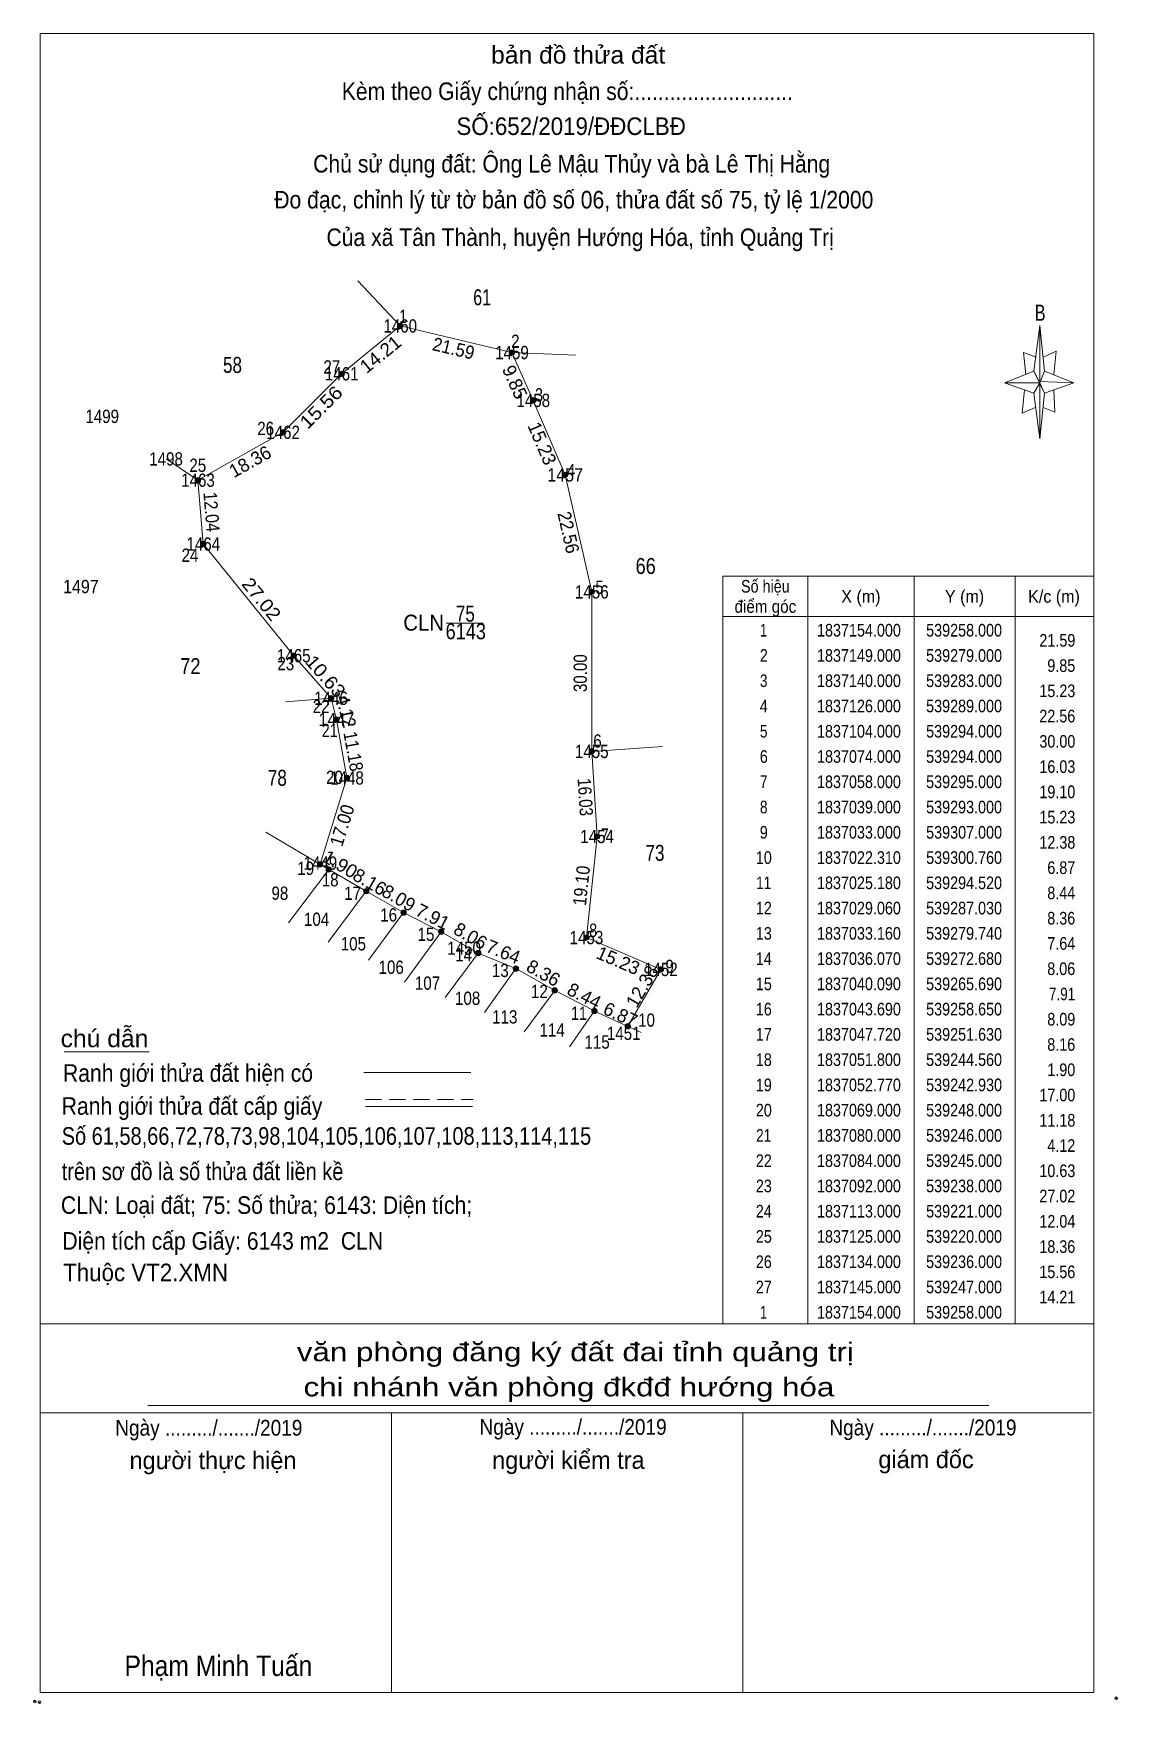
# Model space of a CAD drawing. Header units: metres. Extents: x 537964 to 539393, y 1836884 to 1837217.
# Drawn here: x 539189.1 to 539392.8, y 1836894.9 to 1837209 of the extents above; entities that cross this region are included whole.
import ezdxf
from ezdxf.enums import TextEntityAlignment as Align

# ---------------------------------------------------------------- set-up
doc = ezdxf.new("R2010")
doc.units = ezdxf.units.M
doc.header["$PDMODE"] = 32
doc.header["$PDSIZE"] = 0.5
doc.linetypes.add('MEDIUM_DASHED', pattern=[4.5, 3, -1.5])
for name, color, linetype, lineweight in [('10', 7, 'Continuous', 13), ('15', 7, 'Continuous', 13), ('17', 7, 'Continuous', 13), ('5', 7, 'Continuous', 13), ('6', 7, 'Continuous', 13), ('63', 7, 'Continuous', 13)]:
    doc.layers.add(name, color=color, linetype=linetype, lineweight=lineweight)
doc.layers.add('12', color=7, linetype='Continuous')

msp = doc.modelspace()

# ---------------------------------------------------------------- texts
at = {"layer": '12'}
for s, width, p in [('1460', 0.85, (539258.005, 1837152.75)), ('1459', 0.85, (539279.005, 1837147.75)), ('1461', 0.85, (539246.995, 1837143.75)), ('1458', 0.85, (539283.005, 1837138.75)), ('1499', 0.85, (539202.005, 1837135.75)), ('1462', 0.85, (539235.995, 1837132.75)), ('1498', 0.85, (539214.005, 1837127.75)), ('1463', 0.85, (539220, 1837123.75)), ('1457', 0.9, (539289, 1837124.75)), ('1464', 0.85, (539221, 1837111.75)), ('1497', 0.9, (539198, 1837103.75)), ('1456', 0.85, (539294.005, 1837102.75)), ('1465', 0.85, (539238, 1837090.75)), ('1446', 0.85, (539245.005, 1837082.75)), ('1447', 0.9, (539246, 1837078.75)), ('1455', 0.85, (539294, 1837072.75)), ('1448', 0.85, (539248.005, 1837067.75)), ('1454', 0.85, (539295, 1837056.75)), ('1449', 0.85, (539243.005, 1837051.75)), ('1450', 0.85, (539270.005, 1837035.75)), ('1453', 0.85, (539293, 1837037.75)), ('1452', 0.85, (539306.995, 1837031.75)), ('1451', 0.85, (539299.995, 1837019.75))]:
    msp.add_text(s, height=2.5, dxfattribs=dict(at, width=width)).set_placement(p, align=Align.CENTER)
at = {"layer": '15'}
for s, width, p in [('61', 0.75, (539273.4, 1837157.89)), ('58', 0.8, (539226.485, 1837145.16)), ('66', 0.85, (539304.13, 1837107.36)), ('72', 0.85, (539218.57, 1837088.54)), ('78', 0.8, (539234.915, 1837067.53)), ('73', 0.8, (539305.875, 1837053.42))]:
    msp.add_text(s, height=3, dxfattribs=dict(at, width=width)).set_placement(p, align=Align.CENTER)
at = {"layer": '5'}
for s, height, width, p in [('bản đồ thửa đất', 3.3, 1.05, (539291.44, 1837203.33)), ('Kèm theo Giấy chứng nhận số:...........................', 3.3, 0.9, (539289.41, 1837196.49)), ('SỐ:652/2019/ĐĐCLBĐ', 3.3, 0.95, (539290.12, 1837189.91)), ('Chủ sử dụng đất: Ông Lê Mậu Thủy và bà Lê Thị Hằng', 3.3, 0.9, (539290.225, 1837182.85)), ('Đo đạc, chỉnh lý từ tờ bản đồ số 06, thửa đất số 75, tỷ lệ 1/2000 ', 3.3, 0.9, (539291.175, 1837176.09)), ('Của xã Tân Thành, huyện Hướng Hóa, tỉnh Quảng Trị', 3.3, 0.9, (539291.815, 1837169.03)), ('B', 3.031, 0.75, (539378.25, 1837154.97)), ('văn phòng đăng ký đất đai tỉnh quảng trị', 3.52, 1.25, (539290.915, 1836959.33)), ('chi nhánh văn phòng đkđđ hướng hóa', 3.52, 1.25, (539289.705, 1836952.72)), ('Ngày ........./......./2019', 2.97, 0.9, (539222.04, 1836945.33)), ('Ngày ........./......./2019', 2.97, 0.9, (539290.49, 1836945.49)), ('Ngày ........./......./2019', 2.97, 0.9, (539356.23, 1836945.38)), ('Phạm Minh Tuấn', 3.85, 0.9, (539223.835, 1836900.14))]:
    msp.add_text(s, height=height, dxfattribs=dict(at, width=width)).set_placement(p, align=Align.CENTER)
for s, p in [('người thực hiện', (539222.825, 1836939.04)), ('người kiểm tra', (539289.6, 1836939.09)), ('giám đốc', (539356.805, 1836939.22))]:
    msp.add_text(s, height=3.3, dxfattribs=at).set_placement(p, align=Align.CENTER)
at = {"layer": '6'}
for s, width, p in [('chú dẫn', 1.05, (539194.19, 1837018.38)), ('Ranh giới thửa đất hiện có ', 0.9, (539194.63, 1837011.87)), ('Ranh giới thửa đất cấp giấy', 0.9, (539194.39, 1837005.67)), ('Số 61,58,66,72,78,73,98,104,105,106,107,108,113,114,115 ', 0.85, (539194.4, 1837000.04)), ('trên sơ đồ là số thửa đất liền kề', 0.85, (539194.4, 1836993.38)), ('CLN: Loại đất; 75: Số thửa; 6143: Diện tích;', 0.9, (539194.24, 1836987.04)), ('Diện tích cấp Giấy: 6143 m2  CLN', 0.9, (539194.52, 1836980.31)), ('Thuộc VT2.XMN', 0.95, (539194.66, 1836974.38))]:
    msp.add_text(s, height=3.3, dxfattribs=dict(at, width=width)).set_placement(p)
at = {"layer": '63'}
for s, height, width, p in [(' 1', 2.5, 0.75, (539259.24, 1837154.57)), (' 2', 2.5, 0.85, (539280.43, 1837149.86)), (' 27', 2.5, 0.85, (539246.73, 1837145.04)), (' 3', 2.5, 0.8, (539284.83, 1837139.8)), (' 26', 2.5, 0.85, (539234.3, 1837133.47)), (' 25', 2.5, 0.85, (539221.55, 1837126.56)), (' 4', 2.5, 0.85, (539290.91, 1837125.57)), (' 24', 2.5, 0.85, (539220.08, 1837109.64)), (' 5', 2.5, 0.8, (539296.18, 1837103.62)), ('21.59', 2.375, 0.85, (539384.86, 1837093.7)), (' 23', 2.5, 0.85, (539238.09, 1837089.27)), ('9.85', 2.375, 0.85, (539384.85, 1837088.95)), ('15.23', 2.375, 0.85, (539384.86, 1837084.2)), (' 22', 2.5, 0.85, (539244.73, 1837081.23)), ('22.56', 2.375, 0.85, (539384.85, 1837079.45)), (' 21', 2.5, 0.8, (539246.24, 1837076.7)), (' 6', 2.5, 0.85, (539295.86, 1837074.71)), ('30.00', 2.375, 0.85, (539384.86, 1837074.7)), ('16.03', 2.375, 0.85, (539384.86, 1837069.95)), (' 20', 2.5, 0.85, (539247.24, 1837067.88)), ('19.10', 2.375, 0.85, (539384.86, 1837065.2)), ('15.23', 2.375, 0.85, (539384.86, 1837060.45)), (' 7', 2.5, 0.8, (539297.18, 1837057.02)), ('12.38', 2.375, 0.85, (539384.86, 1837055.7)), (' 19', 2.5, 0.85, (539241.83, 1837050.77)), ('6.87', 2.375, 0.85, (539384.85, 1837050.95)), (' 18', 2.5, 0.85, (539246.42, 1837048.61)), (' 98', 2.5, 0.85, (539236.97, 1837046.08)), (' 17', 2.5, 0.85, (539250.65, 1837046.08)), ('8.44', 2.375, 0.85, (539384.85, 1837046.2)), (' 104', 2.5, 0.85, (539244.66, 1837041.19)), (' 16', 2.5, 0.85, (539257.41, 1837042.01)), ('8.36', 2.375, 0.85, (539384.84, 1837041.45)), (' 15', 2.5, 0.85, (539264.42, 1837038.36)), (' 8', 2.5, 0.8, (539295, 1837039.12)), (' 105', 2.5, 0.85, (539251.57, 1837036.58)), ('7.64', 2.375, 0.85, (539384.85, 1837036.7)), (' 106', 2.5, 0.85, (539258.68, 1837032.17)), (' 14', 2.5, 0.85, (539271.49, 1837034.5)), (' 9', 2.5, 0.85, (539309.41, 1837032.33)), ('8.06', 2.375, 0.85, (539384.84, 1837031.95)), (' 107', 2.5, 0.85, (539265.51, 1837029.19)), (' 13', 2.5, 0.85, (539278.39, 1837031.57)), (' 108', 2.5, 0.85, (539273.04, 1837026.33)), (' 12', 2.5, 0.85, (539285.74, 1837027.63)), ('7.91', 2.375, 0.8, (539384.85, 1837027.2)), (' 113', 2.5, 0.85, (539280.02, 1837022.83)), (' 11', 2.5, 0.8, (539293.08, 1837023.52)), (' 114', 2.5, 0.85, (539288.92, 1837020.37)), (' 10', 2.5, 0.85, (539305.87, 1837022.23)), ('8.09', 2.375, 0.85, (539384.85, 1837022.45)), (' 115', 2.5, 0.85, (539297.37, 1837018.1)), ('8.16', 2.375, 0.85, (539384.84, 1837017.7)), ('1.90', 2.375, 0.85, (539384.85, 1837012.95)), ('17.00', 2.375, 0.85, (539384.86, 1837008.2)), ('11.18', 2.375, 0.85, (539384.86, 1837003.45)), ('4.12', 2.375, 0.85, (539384.85, 1836998.7)), ('10.63', 2.375, 0.85, (539384.86, 1836993.95)), ('27.02', 2.375, 0.85, (539384.86, 1836989.2)), ('12.04', 2.375, 0.85, (539384.86, 1836984.45)), ('18.36', 2.375, 0.85, (539384.85, 1836979.7)), ('15.56', 2.375, 0.85, (539384.85, 1836974.95)), ('14.21', 2.375, 0.85, (539384.86, 1836970.2))]:
    msp.add_text(s, height=height, dxfattribs=dict(at, width=width)).set_placement(p, align=Align.RIGHT)
for s, rotation, width, p in [('14.21', 39.289, 1.05, (539255.083, 1837147.708)), ('21.59', 346.608, 0.95, (539267.74, 1837148.565)), ('15.56', 45, 1.15, (539244.011, 1837137.831)), ('12.04', 274.764, 0.9, (539221.32, 1837118.929)), ('22.56', 282.804, 0.95, (539288.397, 1837114.907)), ('27.02', 308.991, 1.1, (539230.947, 1837101.847)), ('10.63', 311.186, 1.1, (539243.044, 1837087.288)), ('30.00', 90, 0.85, (539293.09, 1837088.71)), ('4.12', 284.036, 0.95, (539246.627, 1837081.223)), ('11.18', 280.305, 0.9, (539247.982, 1837073.789)), ('16.03', 273.576, 0.85, (539291.547, 1837065.333)), ('17.00', 72.652, 0.95, (539248.269, 1837059.727)), ('1.90', 329.243, 1.05, (539246.076, 1837051.732)), ('19.10', 83.991, 0.9, (539293.294, 1837048.634))]:
    msp.add_text(s, height=2.5, rotation=rotation, dxfattribs=dict(at, width=width)).set_placement(p, align=Align.CENTER)
for s, rotation, p in [('9.85', 293.962, (539278.402, 1837142.938)), ('15.23', 293.199, (539283.515, 1837131.422)), ('18.36', 29.358, (539230.402, 1837127.412)), ('8.16', 330.011, (539251.66, 1837048.384)), ('8.09', 330.141, (539257.118, 1837045.35)), ('7.91', 332.916, (539263.541, 1837041.821)), ('8.06', 330.096, (539270.602, 1837038.229)), ('7.64', 337.599, (539276.899, 1837035.171)), ('8.36', 330.646, (539284.292, 1837031.248)), ('15.23', 336.801, (539298.473, 1837033.533)), ('12.38', 59.727, (539304.537, 1837029.19)), ('8.44', 332.615, (539292.005, 1837026.927)), ('6.87', 335.301, (539298.873, 1837023.371))]:
    msp.add_text(s, height=2.5, rotation=rotation, dxfattribs=at).set_placement(p, align=Align.CENTER)
for s, height, width, p in [('Số hiệu', 2.375, 0.85, (539326.615, 1837103.86)), ('X (m)', 2.375, 0.95, (539344.57, 1837101.96)), ('Y (m)', 2.375, 0.95, (539364.045, 1837101.96)), ('K/c (m)', 2.375, 0.95, (539380.86, 1837101.96)), ('75', 3, 0.8, (539270.24, 1837098.39)), ('điểm góc', 2.375, 0.9, (539326.62, 1837100.06)), ('CLN', 3, 0.95, (539262.4, 1837096.71)), ('6143', 3, 0.85, (539270.32, 1837095.08)), (' 1', 2.375, 0.75, (539325.945, 1837095.6)), ('1837154.000', 2.375, 0.85, (539344.2, 1837095.6)), ('539258.000', 2.375, 0.85, (539363.96, 1837095.6)), (' 2', 2.375, 0.85, (539325.955, 1837090.85)), ('1837149.000', 2.375, 0.85, (539344.2, 1837090.85)), ('539279.000', 2.375, 0.85, (539363.96, 1837090.85)), (' 3', 2.375, 0.8, (539325.955, 1837086.1)), ('1837140.000', 2.375, 0.85, (539344.2, 1837086.1)), ('539283.000', 2.375, 0.85, (539363.96, 1837086.1)), (' 4', 2.375, 0.85, (539325.95, 1837081.35)), ('1837126.000', 2.375, 0.85, (539344.2, 1837081.35)), ('539289.000', 2.375, 0.85, (539363.96, 1837081.35)), (' 5', 2.375, 0.8, (539325.955, 1837076.6)), ('1837104.000', 2.375, 0.85, (539344.2, 1837076.6)), ('539294.000', 2.375, 0.85, (539363.96, 1837076.6)), (' 6', 2.375, 0.85, (539325.95, 1837071.85)), ('1837074.000', 2.375, 0.85, (539344.2, 1837071.85)), ('539294.000', 2.375, 0.85, (539363.96, 1837071.85)), (' 7', 2.375, 0.8, (539325.955, 1837067.1)), ('1837058.000', 2.375, 0.85, (539344.2, 1837067.1)), ('539295.000', 2.375, 0.85, (539363.96, 1837067.1)), (' 8', 2.375, 0.8, (539325.955, 1837062.35)), ('1837039.000', 2.375, 0.85, (539344.2, 1837062.35)), ('539293.000', 2.375, 0.85, (539363.96, 1837062.35)), (' 9', 2.375, 0.85, (539325.95, 1837057.6)), ('1837033.000', 2.375, 0.85, (539344.2, 1837057.6)), ('539307.000', 2.375, 0.85, (539363.96, 1837057.6)), (' 10', 2.375, 0.85, (539325.95, 1837052.85)), ('1837022.310', 2.375, 0.85, (539344.2, 1837052.85)), ('539300.760', 2.375, 0.85, (539363.96, 1837052.85)), (' 11', 2.375, 0.8, (539325.945, 1837048.1)), ('1837025.180', 2.375, 0.85, (539344.2, 1837048.1)), ('539294.520', 2.375, 0.85, (539363.96, 1837048.1)), (' 12', 2.375, 0.85, (539325.955, 1837043.35)), ('1837029.060', 2.375, 0.85, (539344.2, 1837043.35)), ('539287.030', 2.375, 0.85, (539363.96, 1837043.35)), (' 13', 2.375, 0.85, (539325.955, 1837038.6)), ('1837033.160', 2.375, 0.85, (539344.2, 1837038.6)), ('539279.740', 2.375, 0.85, (539363.96, 1837038.6)), (' 14', 2.375, 0.85, (539325.95, 1837033.85)), ('1837036.070', 2.375, 0.85, (539344.2, 1837033.85)), ('539272.680', 2.375, 0.85, (539363.96, 1837033.85)), (' 15', 2.375, 0.85, (539325.955, 1837029.1)), ('1837040.090', 2.375, 0.85, (539344.2, 1837029.1)), ('539265.690', 2.375, 0.85, (539363.96, 1837029.1)), (' 16', 2.375, 0.85, (539325.95, 1837024.35)), ('1837043.690', 2.375, 0.85, (539344.2, 1837024.35)), ('539258.650', 2.375, 0.85, (539363.96, 1837024.35)), (' 17', 2.375, 0.85, (539325.955, 1837019.6)), ('1837047.720', 2.375, 0.85, (539344.2, 1837019.6)), ('539251.630', 2.375, 0.85, (539363.96, 1837019.6)), (' 18', 2.375, 0.85, (539325.955, 1837014.85)), ('1837051.800', 2.375, 0.85, (539344.2, 1837014.85)), ('539244.560', 2.375, 0.85, (539363.96, 1837014.85)), (' 19', 2.375, 0.85, (539325.95, 1837010.1)), ('1837052.770', 2.375, 0.85, (539344.2, 1837010.1)), ('539242.930', 2.375, 0.85, (539363.96, 1837010.1)), (' 20', 2.375, 0.85, (539325.95, 1837005.35)), ('1837069.000', 2.375, 0.85, (539344.2, 1837005.35)), ('539248.000', 2.375, 0.85, (539363.96, 1837005.35)), (' 21', 2.375, 0.8, (539325.945, 1837000.6)), ('1837080.000', 2.375, 0.85, (539344.2, 1837000.6)), ('539246.000', 2.375, 0.85, (539363.96, 1837000.6)), (' 22', 2.375, 0.85, (539325.955, 1836995.85)), ('1837084.000', 2.375, 0.85, (539344.2, 1836995.85)), ('539245.000', 2.375, 0.85, (539363.96, 1836995.85)), (' 23', 2.375, 0.85, (539325.955, 1836991.1)), ('1837092.000', 2.375, 0.85, (539344.2, 1836991.1)), ('539238.000', 2.375, 0.85, (539363.96, 1836991.1)), (' 24', 2.375, 0.85, (539325.95, 1836986.35)), ('1837113.000', 2.375, 0.85, (539344.2, 1836986.35)), ('539221.000', 2.375, 0.85, (539363.96, 1836986.35)), (' 25', 2.375, 0.85, (539325.955, 1836981.6)), ('1837125.000', 2.375, 0.85, (539344.2, 1836981.6)), ('539220.000', 2.375, 0.85, (539363.96, 1836981.6)), (' 26', 2.375, 0.85, (539325.95, 1836976.85)), ('1837134.000', 2.375, 0.85, (539344.2, 1836976.85)), ('539236.000', 2.375, 0.85, (539363.96, 1836976.85)), (' 27', 2.375, 0.85, (539325.955, 1836972.1)), ('1837145.000', 2.375, 0.85, (539344.2, 1836972.1)), ('539247.000', 2.375, 0.85, (539363.96, 1836972.1)), (' 1', 2.375, 0.75, (539325.945, 1836967.35)), ('1837154.000', 2.375, 0.85, (539344.2, 1836967.35)), ('539258.000', 2.375, 0.85, (539363.96, 1836967.35))]:
    msp.add_text(s, height=height, dxfattribs=dict(at, width=width)).set_placement(p, align=Align.CENTER)

# ---------------------------------------------------------------- hatches: boundary and pattern name
at = {"layer": '15'}
for points in [[(539258.5, 1837154, 1), (539257.5, 1837154, 1)], [(539279.5, 1837149, 1), (539278.5, 1837149, 1)], [(539247.5, 1837145, 1), (539246.5, 1837145, 1)], [(539283.5, 1837140, 1), (539282.5, 1837140, 1)], [(539236.5, 1837134, 1), (539235.5, 1837134, 1)], [(539220.5, 1837125, 1), (539219.5, 1837125, 1)], [(539289.5, 1837126, 1), (539288.5, 1837126, 1)], [(539221.5, 1837113, 1), (539220.5, 1837113, 1)], [(539294.5, 1837104, 1), (539293.5, 1837104, 1)], [(539238.5, 1837092, 1), (539237.5, 1837092, 1)], [(539245.5, 1837084, 1), (539244.5, 1837084, 1)], [(539246.5, 1837080, 1), (539245.5, 1837080, 1)], [(539294.5, 1837074, 1), (539293.5, 1837074, 1)], [(539248.5, 1837069, 1), (539247.5, 1837069, 1)], [(539295.5, 1837058, 1), (539294.5, 1837058, 1)], [(539243.43, 1837052.77, 1), (539242.43, 1837052.77, 1)], [(539245.06, 1837051.8, 1), (539244.06, 1837051.8, 1)], [(539252.13, 1837047.72, 1), (539251.13, 1837047.72, 1)], [(539259.15, 1837043.69, 1), (539258.15, 1837043.69, 1)], [(539266.19, 1837040.09, 1), (539265.19, 1837040.09, 1)], [(539293.5, 1837039, 1), (539292.5, 1837039, 1)], [(539273.18, 1837036.07, 1), (539272.18, 1837036.07, 1)], [(539280.24, 1837033.16, 1), (539279.24, 1837033.16, 1)], [(539307.5, 1837033, 1), (539306.5, 1837033, 1)], [(539287.53, 1837029.06, 1), (539286.53, 1837029.06, 1)], [(539295, 1837025.19, 1), (539294, 1837025.19, 1)], [(539301.26, 1837022.31, 1), (539300.26, 1837022.31, 1)]]:
    msp.add_hatch(color=256, dxfattribs=at).paths.add_polyline_path(points)

# ---------------------------------------------------------------- linework, layer by layer
at = {"layer": '10'}
for p, q in [((539232.72, 1837058.84), (539244.56, 1837051.8)), ((539244.56, 1837051.8), (539236.99, 1837041.74)), ((539244.56, 1837051.8), (539251.61, 1837047.73)), ((539244.49, 1837038.1), (539251.63, 1837047.72)), ((539251.63, 1837047.72), (539258.65, 1837043.69)), ((539252.06, 1837034.73), (539258.65, 1837043.69)), ((539258.65, 1837043.69), (539265.69, 1837040.09)), ((539265.69, 1837040.09), (539258.82, 1837030.62)), ((539265.69, 1837040.09), (539272.68, 1837036.07)), ((539266.45, 1837027.75), (539272.68, 1837036.07)), ((539272.68, 1837036.07), (539279.74, 1837033.16)), ((539279.74, 1837033.16), (539273.83, 1837024.93)), ((539279.74, 1837033.16), (539287.03, 1837029.06)), ((539287.03, 1837029.06), (539281.32, 1837021.28)), ((539287.03, 1837029.06), (539294.5, 1837025.19)), ((539289.83, 1837018.44), (539294.5, 1837025.19)), ((539294.52, 1837025.18), (539303.28, 1837021.15))]:
    msp.add_line(p, q, dxfattribs=at)
at = {"layer": '15'}
for p, q in [((539258, 1837154), (539250.02, 1837162.5)), ((539279, 1837149), (539291.02, 1837148.51)), ((539214, 1837129), (539220, 1837125)), ((539245, 1837084), (539236.47, 1837083.35)), ((539294, 1837074), (539307.28, 1837074.91))]:
    msp.add_line(p, q, dxfattribs=at)
for points in [[(539220, 1837125), (539236, 1837134), (539247, 1837145), (539258, 1837154), (539279, 1837149), (539283, 1837140), (539289, 1837126), (539294, 1837104), (539294, 1837074), (539295, 1837058), (539293, 1837039), (539307, 1837033), (539300.76, 1837022.31)], [(539242.93, 1837052.77), (539248, 1837069), (539246, 1837080), (539245, 1837084), (539238, 1837092), (539221, 1837113), (539220, 1837125)]]:
    msp.add_lwpolyline(points, dxfattribs=at)
for centre in [(539258, 1837154), (539279, 1837149), (539247, 1837145), (539283, 1837140), (539236, 1837134), (539220, 1837125), (539289, 1837126), (539221, 1837113), (539294, 1837104), (539238, 1837092), (539245, 1837084), (539246, 1837080), (539294, 1837074), (539248, 1837069), (539295, 1837058), (539242.93, 1837052.77), (539244.56, 1837051.8), (539251.63, 1837047.72), (539258.65, 1837043.69), (539265.69, 1837040.09), (539293, 1837039), (539272.68, 1837036.07), (539279.74, 1837033.16), (539307, 1837033), (539287.03, 1837029.06), (539294.5, 1837025.19), (539300.76, 1837022.31)]:
    msp.add_circle(centre, 0.5, dxfattribs=at)
at = {"layer": '17'}
msp.add_line((539194.87, 1837017.48), (539210.8, 1837017.48), dxfattribs=at)
at = {"layer": '5'}
for p, q in [((539377.08, 1837145.51), (539378.18, 1837154.09)), ((539379.06, 1837145.51), (539384.56, 1837143.31)), ((539377.08, 1837141.33), (539371.58, 1837143.31)), ((539379.06, 1837141.33), (539378.18, 1837132.75)), ((539380.82, 1837141.99), (539381.04, 1837137.81)), ((539381.04, 1837137.81), (539378.84, 1837138.69)), ((539190.37, 1836966.35), (539388.37, 1836966.35)), ((539190.37, 1836949.63), (539387.93, 1836949.63)), ((539210.55, 1836951), (539368.6, 1836951)), ((539210.55, 1836951), (539368.6, 1836951)), ((539256.37, 1836897.05), (539256.37, 1836949.63)), ((539322.37, 1836897.05), (539322.37, 1836949.63))]:
    msp.add_line(p, q, dxfattribs=at)
for points in [[(539190.37, 1837209.01), (539388.37, 1837209.01), (539388.37, 1836897.05), (539190.37, 1836897.05)], [(539378.18, 1837154.09), (539379.06, 1837145.51), (539378.18, 1837143.31)], [(539378.18, 1837143.31), (539371.58, 1837143.31), (539377.08, 1837145.51), (539379.06, 1837141.33), (539384.56, 1837143.31), (539378.18, 1837143.53)], [(539378.18, 1837143.31), (539378.18, 1837132.75), (539377.08, 1837141.33)]]:
    msp.add_lwpolyline(points, close=True, dxfattribs=at)
for points in [[(539377.52, 1837148.15), (539375.1, 1837149.03), (539375.54, 1837144.85)], [(539378.84, 1837148.15), (539381.26, 1837149.25), (539380.82, 1837144.85)], [(539378.18, 1837143.31), (539377.08, 1837145.51), (539371.58, 1837143.31)], [(539375.32, 1837141.99), (539374.88, 1837137.59), (539377.3, 1837138.69)], [(539378.18, 1837143.31), (539379.06, 1837141.33), (539384.56, 1837143.31)], [(539388.37, 1836897.05), (539190.37, 1836897.05), (539190.37, 1836949.63)]]:
    msp.add_lwpolyline(points, dxfattribs=at)
for p in [(539189.33, 1836895.35), (539190.21, 1836895.2)]:
    msp.add_point(p, dxfattribs=at)
at = {"layer": '6'}
for p, q in [((539251.19, 1837013.65), (539271.3, 1837013.65)), ((539251.5, 1837007.21), (539271.61, 1837007.21))]:
    msp.add_line(p, q, dxfattribs=at)
at = {"layer": '6', "linetype": 'MEDIUM_DASHED'}
msp.add_line((539251.5, 1837008.57), (539271.74, 1837008.57), dxfattribs=at)
at = {"layer": '6'}
msp.add_point((539392.55, 1836895.95), dxfattribs=at)
at = {"layer": '63'}
for p, q in [((539334.6, 1837106.95), (539334.6, 1836966.35)), ((539354.55, 1837106.95), (539354.55, 1836966.35)), ((539373.55, 1837106.95), (539373.55, 1836966.35)), ((539266.62, 1837098.12), (539273.61, 1837098.12)), ((539318.64, 1837099.35), (539388.37, 1837099.35))]:
    msp.add_line(p, q, dxfattribs=at)
msp.add_lwpolyline([(539318.64, 1837106.95), (539388.37, 1837106.95), (539388.37, 1836966.35), (539318.64, 1836966.35)], close=True, dxfattribs=at)

msp.set_redraw_order([(e.dxf.handle, doc.entitydb.next_handle()) for e in msp.query("TEXT MTEXT ATTDEF DIMENSION ARC_DIMENSION")])  # texts and dimensions are drawn at this point

doc.saveas('drawing.dxf')
